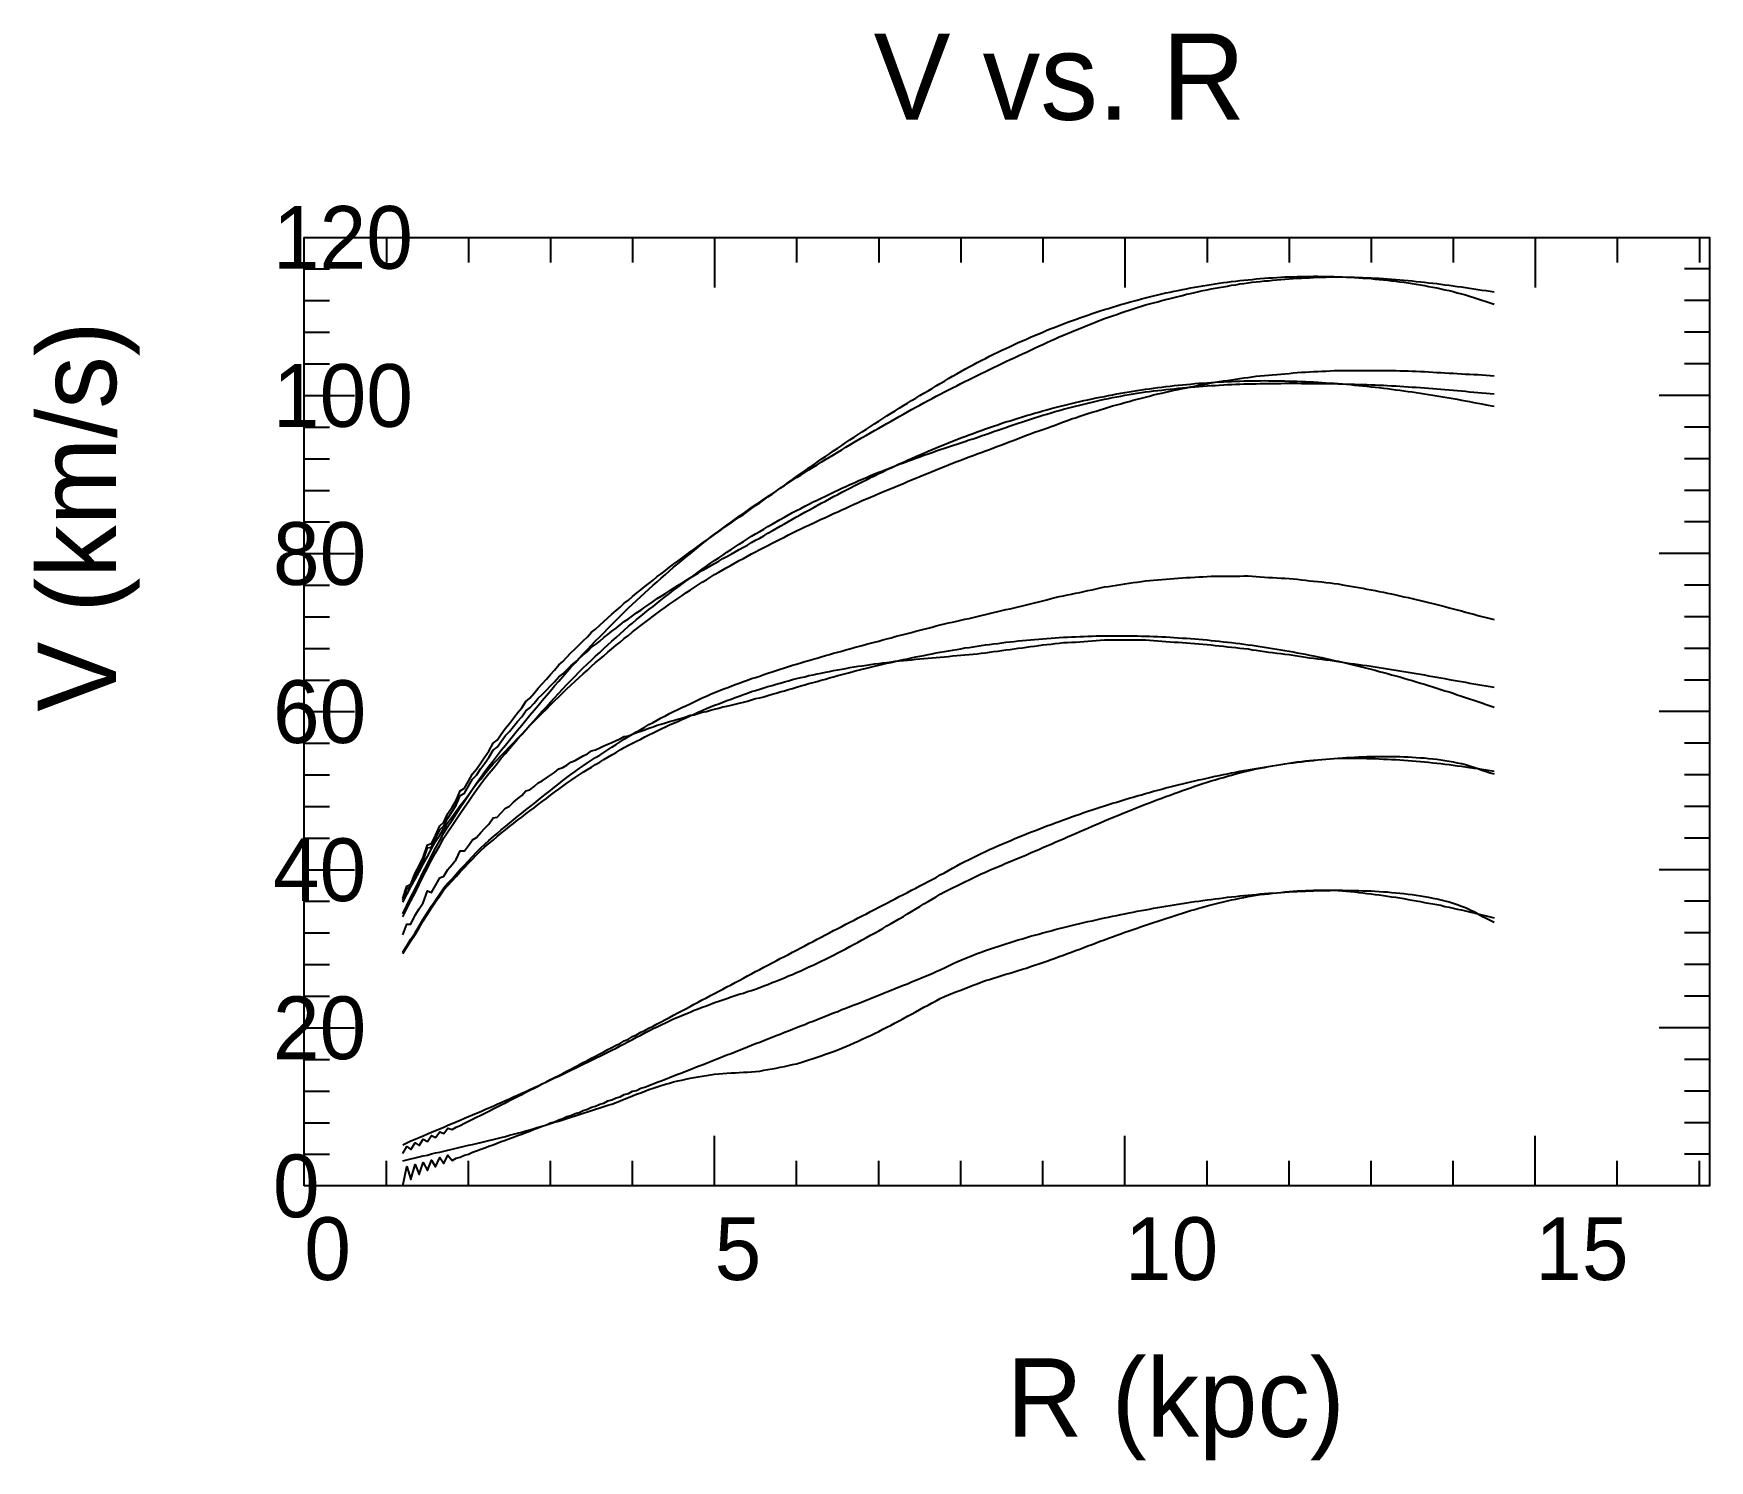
# Model space of a CAD drawing. Extents: x -35 to 179, y -35 to 147.
import ezdxf

# ---------------------------------------------------------------- set-up
doc = ezdxf.new("R2010")
doc.units = 0

msp = doc.modelspace()

# ---------------------------------------------------------------- texts
at = {"color": 0}
for s, height, p in [('V vs. R', 11, (72.6, 135.96)), ('120', 8, (-4, 116.96)), ('100', 8, (-4, 96.8)), ('80', 8, (-4, 76.64)), ('60', 8, (-4, 56.48)), ('40', 8, (-4, 36.32)), ('20', 8, (-4, 16.16)), ('0', 8, (-4, -4)), ('0', 8, (0, -12)), ('5', 8, (52.33, -12)), ('10', 8, (104.65, -12)), ('15', 8, (156.98, -12)), ('R (kpc)', 10, (89.6, -32))]:
    msp.add_text(s, height=height, dxfattribs=at).set_placement(p)
msp.add_text('V (km/s)', height=10, rotation=90, dxfattribs=at).set_placement((-24, 60.48))

# ---------------------------------------------------------------- linework, layer by layer
at = {"color": 0}
for p, q in [((10.47, 120.96), (10.47, 117.76)), ((20.93, 120.96), (20.93, 117.76)), ((31.4, 120.96), (31.4, 117.76)), ((41.86, 120.96), (41.86, 117.76)), ((52.33, 120.96), (52.33, 114.56)), ((62.79, 120.96), (62.79, 117.76)), ((73.26, 120.96), (73.26, 117.76)), ((83.72, 120.96), (83.72, 117.76)), ((94.19, 120.96), (94.19, 117.76)), ((104.65, 120.96), (104.65, 114.56)), ((115.12, 120.96), (115.12, 117.76)), ((125.58, 120.96), (125.58, 117.76)), ((136.05, 120.96), (136.05, 117.76)), ((146.51, 120.96), (146.51, 117.76)), ((156.98, 120.96), (156.98, 114.56)), ((167.44, 120.96), (167.44, 117.76)), ((177.91, 120.96), (177.91, 117.76)), ((0, 116.93), (3.2, 116.93)), ((179.2, 116.93), (176, 116.93)), ((0, 112.9), (3.2, 112.9)), ((179.2, 112.9), (176, 112.9)), ((0, 108.86), (3.2, 108.86)), ((179.2, 108.86), (176, 108.86)), ((0, 104.83), (3.2, 104.83)), ((179.2, 104.83), (176, 104.83)), ((0, 100.8), (6.4, 100.8)), ((179.2, 100.8), (172.8, 100.8)), ((0, 96.77), (3.2, 96.77)), ((179.2, 96.77), (176, 96.77)), ((0, 92.74), (3.2, 92.74)), ((179.2, 92.74), (176, 92.74)), ((0, 88.7), (3.2, 88.7)), ((179.2, 88.7), (176, 88.7)), ((0, 84.67), (3.2, 84.67)), ((179.2, 84.67), (176, 84.67)), ((0, 80.64), (6.4, 80.64)), ((179.2, 80.64), (172.8, 80.64)), ((0, 76.61), (3.2, 76.61)), ((179.2, 76.61), (176, 76.61)), ((0, 72.58), (3.2, 72.58)), ((179.2, 72.58), (176, 72.58)), ((0, 68.54), (3.2, 68.54)), ((179.2, 68.54), (176, 68.54)), ((0, 64.51), (3.2, 64.51)), ((179.2, 64.51), (176, 64.51)), ((0, 60.48), (6.4, 60.48)), ((179.2, 60.48), (172.8, 60.48)), ((0, 56.45), (3.2, 56.45)), ((179.2, 56.45), (176, 56.45)), ((0, 52.42), (3.2, 52.42)), ((179.2, 52.42), (176, 52.42)), ((0, 48.38), (3.2, 48.38)), ((179.2, 48.38), (176, 48.38)), ((0, 44.35), (3.2, 44.35)), ((179.2, 44.35), (176, 44.35)), ((0, 40.32), (6.4, 40.32)), ((179.2, 40.32), (172.8, 40.32)), ((0, 36.29), (3.2, 36.29)), ((179.2, 36.29), (176, 36.29)), ((0, 32.26), (3.2, 32.26)), ((179.2, 32.26), (176, 32.26)), ((0, 28.22), (3.2, 28.22)), ((179.2, 28.22), (176, 28.22)), ((0, 24.19), (3.2, 24.19)), ((179.2, 24.19), (176, 24.19)), ((0, 20.16), (6.4, 20.16)), ((179.2, 20.16), (172.8, 20.16)), ((0, 16.13), (3.2, 16.13)), ((179.2, 16.13), (176, 16.13)), ((0, 12.1), (3.2, 12.1)), ((179.2, 12.1), (176, 12.1)), ((0, 8.06), (3.2, 8.06)), ((179.2, 8.06), (176, 8.06)), ((52.33, 0), (52.33, 6.4)), ((104.65, 0), (104.65, 6.4)), ((156.98, 0), (156.98, 6.4)), ((0, 4.03), (3.2, 4.03)), ((10.47, 0), (10.47, 3.2)), ((20.93, 0), (20.93, 3.2)), ((31.4, 0), (31.4, 3.2)), ((41.86, 0), (41.86, 3.2)), ((62.79, 0), (62.79, 3.2)), ((73.26, 0), (73.26, 3.2)), ((83.72, 0), (83.72, 3.2)), ((94.19, 0), (94.19, 3.2)), ((115.12, 0), (115.12, 3.2)), ((125.58, 0), (125.58, 3.2)), ((136.05, 0), (136.05, 3.2)), ((146.51, 0), (146.51, 3.2)), ((167.44, 0), (167.44, 3.2)), ((179.2, 4.03), (176, 4.03)), ((177.91, 0), (177.91, 3.2))]:
    msp.add_line(p, q, dxfattribs=at)
msp.add_lwpolyline([(0, 0), (0, 120.96), (179.2, 120.96), (179.2, 0)], close=True, dxfattribs=at)
at = {"color": 3}
for points in [[(12.56, 36.63), (13.08, 38.23), (13.6, 38.48), (14.13, 39.88), (14.65, 40.82), (15.17, 41.89), (15.7, 43.48), (16.22, 43.67), (16.74, 44.7), (17.27, 45.91), (17.79, 46.39), (18.31, 47.48), (18.84, 48.28), (19.36, 49.15), (19.88, 50.38), (20.41, 50.73), (20.93, 51.62), (21.45, 52.55), (21.98, 53.13), (22.5, 53.97), (23.02, 54.72), (23.55, 55.46), (24.07, 56.44), (24.59, 56.86), (25.12, 57.61), (25.64, 58.39), (26.16, 58.95), (26.69, 59.65), (27.21, 60.31), (27.73, 60.96), (28.26, 61.76), (28.78, 62.19), (29.3, 62.84), (29.83, 63.49), (30.35, 64.02), (30.87, 64.62), (31.4, 65.2), (31.92, 65.77), (32.44, 66.44), (32.97, 66.86), (33.49, 67.42), (34.01, 67.99), (34.54, 68.48), (35.06, 69), (35.58, 69.52), (36.1, 70.02), (36.63, 70.6), (37.15, 70.99), (37.67, 71.5), (38.2, 71.99), (38.72, 72.44), (39.24, 72.9), (39.77, 73.37), (40.29, 73.81), (40.81, 74.33), (41.34, 74.7), (41.86, 75.15), (42.38, 75.59), (42.91, 76.01), (43.43, 76.42), (43.95, 76.84), (44.48, 77.26), (45, 77.71), (45.52, 78.07), (46.05, 78.48), (46.57, 78.89), (47.09, 79.27), (47.62, 79.66), (48.14, 80.05), (48.66, 80.44), (49.19, 80.85), (49.71, 81.2), (50.23, 81.58), (50.76, 81.97), (51.28, 82.34), (51.8, 82.7), (52.33, 83.07), (52.85, 83.44), (53.37, 83.83), (53.9, 84.18), (54.42, 84.54), (54.94, 84.92), (55.47, 85.28), (55.99, 85.64), (56.51, 86.01), (57.04, 86.37), (57.56, 86.76), (58.08, 87.11), (58.61, 87.48), (59.13, 87.86), (59.65, 88.23), (60.17, 88.6), (60.7, 88.97), (61.22, 89.34), (61.74, 89.73), (62.27, 90.09), (62.79, 90.46), (63.31, 90.83), (63.84, 91.2), (64.36, 91.56), (64.88, 91.92), (65.41, 92.29), (65.93, 92.66), (66.45, 93.01), (66.98, 93.37), (67.5, 93.73), (68.02, 94.09), (68.55, 94.44), (69.07, 94.79), (69.59, 95.14), (70.12, 95.49), (70.64, 95.83), (71.16, 96.17), (71.69, 96.52), (72.21, 96.86), (72.73, 97.19), (73.26, 97.53), (73.78, 97.86), (74.3, 98.2), (74.83, 98.53), (75.35, 98.85), (75.87, 99.18), (76.4, 99.51), (76.92, 99.82), (77.44, 100.14), (77.97, 100.46), (78.49, 100.78), (79.01, 101.09), (79.54, 101.4), (80.06, 101.71), (80.58, 102.03), (81.11, 102.34), (81.63, 102.64), (82.15, 102.95), (82.68, 103.26), (83.2, 103.56), (83.72, 103.85), (84.24, 104.15), (84.77, 104.44), (85.29, 104.71), (85.81, 104.99), (86.34, 105.26), (86.86, 105.53), (87.38, 105.8), (87.91, 106.05), (88.43, 106.31), (88.95, 106.57), (89.48, 106.81), (90, 107.06), (90.52, 107.3), (91.05, 107.54), (91.57, 107.77), (92.09, 108), (92.62, 108.23), (93.14, 108.46), (93.66, 108.67), (94.19, 108.89), (94.71, 109.11), (95.23, 109.32), (95.76, 109.53), (96.28, 109.73), (96.8, 109.93), (97.33, 110.13), (97.85, 110.32), (98.37, 110.51), (98.9, 110.7), (99.42, 110.88), (99.94, 111.06), (100.47, 111.24), (100.99, 111.41), (101.51, 111.59), (102.04, 111.75), (102.56, 111.91), (103.08, 112.07), (103.61, 112.23), (104.13, 112.39), (104.65, 112.54), (105.18, 112.68), (105.7, 112.83), (106.22, 112.97), (106.75, 113.11), (107.27, 113.24), (107.79, 113.38), (108.31, 113.5), (108.84, 113.63), (109.36, 113.75), (109.88, 113.87), (110.41, 113.98), (110.93, 114.1), (111.45, 114.2), (111.98, 114.31), (112.5, 114.41), (113.02, 114.51), (113.55, 114.61), (114.07, 114.7), (114.59, 114.79), (115.12, 114.88), (115.64, 114.96), (116.16, 115.04), (116.69, 115.12), (117.21, 115.19), (117.73, 115.26), (118.26, 115.33), (118.78, 115.39), (119.3, 115.45), (119.83, 115.51), (120.35, 115.56), (120.87, 115.61), (121.4, 115.66), (121.92, 115.71), (122.44, 115.75), (122.97, 115.79), (123.49, 115.82), (124.01, 115.85), (124.54, 115.88), (125.06, 115.91), (125.58, 115.93), (126.11, 115.95), (126.63, 115.97), (127.15, 115.98), (127.68, 115.99), (128.2, 115.99), (128.72, 116), (129.25, 116), (129.77, 115.99), (130.29, 115.99), (130.81, 115.98), (131.34, 115.97), (131.86, 115.95), (132.38, 115.93), (132.91, 115.9), (133.43, 115.88), (133.95, 115.85), (134.48, 115.82), (135, 115.78), (135.52, 115.74), (136.05, 115.7), (136.57, 115.65), (137.09, 115.6), (137.62, 115.55), (138.14, 115.49), (138.66, 115.43), (139.19, 115.37), (139.71, 115.3), (140.23, 115.23), (140.76, 115.15), (141.28, 115.07), (141.8, 114.99), (142.33, 114.9), (142.85, 114.81), (143.37, 114.71), (143.9, 114.61), (144.42, 114.51), (144.94, 114.4), (145.47, 114.29), (145.99, 114.17), (146.51, 114.04), (147.04, 113.91), (147.56, 113.77), (148.08, 113.62), (148.61, 113.46), (149.13, 113.3), (149.65, 113.12), (150.18, 112.94), (150.7, 112.77), (151.22, 112.6), (151.75, 112.44)], [(12.56, 36.4), (13.08, 37.89), (13.6, 38.19), (14.13, 39.5), (14.65, 40.49), (15.17, 41.47), (15.7, 43.11), (16.22, 43.2), (16.74, 44.27), (17.27, 45.4), (17.79, 45.9), (18.31, 46.9), (18.84, 47.74), (19.36, 48.57), (19.88, 49.79), (20.41, 50.09), (20.93, 50.96), (21.45, 51.86), (21.98, 52.4), (22.5, 53.21), (23.02, 53.93), (23.55, 54.63), (24.07, 55.58), (24.59, 55.96), (25.12, 56.68), (25.64, 57.42), (26.16, 57.94), (26.69, 58.6), (27.21, 59.22), (27.73, 59.83), (28.26, 60.59), (28.78, 60.98), (29.3, 61.58), (29.83, 62.2), (30.35, 62.68), (30.87, 63.24), (31.4, 63.78), (31.92, 64.3), (32.44, 64.93), (32.97, 65.3), (33.49, 65.81), (34.01, 66.34), (34.54, 66.77), (35.06, 67.25), (35.58, 67.71), (36.1, 68.17), (36.63, 68.7), (37.15, 69.04), (37.67, 69.48), (38.2, 69.94), (38.72, 70.32), (39.24, 70.74), (39.77, 71.14), (40.29, 71.54), (40.81, 71.99), (41.34, 72.31), (41.86, 72.7), (42.38, 73.09), (42.91, 73.44), (43.43, 73.81), (43.95, 74.16), (44.48, 74.52), (45, 74.91), (45.52, 75.21), (46.05, 75.55), (46.57, 75.9), (47.09, 76.22), (47.62, 76.55), (48.14, 76.87), (48.66, 77.2), (49.19, 77.55), (49.71, 77.83), (50.23, 78.14), (50.76, 78.46), (51.28, 78.76), (51.8, 79.06), (52.33, 79.36), (52.85, 79.67), (53.37, 79.99), (53.9, 80.26), (54.42, 80.56), (54.94, 80.86), (55.47, 81.15), (55.99, 81.44), (56.51, 81.73), (57.04, 82.03), (57.56, 82.34), (58.08, 82.62), (58.61, 82.92), (59.13, 83.23), (59.65, 83.53), (60.17, 83.82), (60.7, 84.12), (61.22, 84.42), (61.74, 84.73), (62.27, 85.02), (62.79, 85.31), (63.31, 85.61), (63.84, 85.9), (64.36, 86.19), (64.88, 86.48), (65.41, 86.77), (65.93, 87.06), (66.45, 87.34), (66.98, 87.62), (67.5, 87.9), (68.02, 88.18), (68.55, 88.45), (69.07, 88.72), (69.59, 89), (70.12, 89.27), (70.64, 89.53), (71.16, 89.8), (71.69, 90.06), (72.21, 90.32), (72.73, 90.57), (73.26, 90.83), (73.78, 91.08), (74.3, 91.34), (74.83, 91.58), (75.35, 91.82), (75.87, 92.07), (76.4, 92.31), (76.92, 92.54), (77.44, 92.77), (77.97, 93.01), (78.49, 93.24), (79.01, 93.46), (79.54, 93.69), (80.06, 93.91), (80.58, 94.13), (81.11, 94.35), (81.63, 94.55), (82.15, 94.76), (82.68, 94.97), (83.2, 95.18), (83.72, 95.38), (84.24, 95.58), (84.77, 95.78), (85.29, 95.97), (85.81, 96.16), (86.34, 96.35), (86.86, 96.53), (87.38, 96.72), (87.91, 96.89), (88.43, 97.07), (88.95, 97.25), (89.48, 97.42), (90, 97.58), (90.52, 97.75), (91.05, 97.91), (91.57, 98.08), (92.09, 98.23), (92.62, 98.39), (93.14, 98.54), (93.66, 98.69), (94.19, 98.83), (94.71, 98.98), (95.23, 99.12), (95.76, 99.26), (96.28, 99.39), (96.8, 99.52), (97.33, 99.66), (97.85, 99.78), (98.37, 99.9), (98.9, 100.03), (99.42, 100.14), (99.94, 100.26), (100.47, 100.37), (100.99, 100.48), (101.51, 100.59), (102.04, 100.69), (102.56, 100.8), (103.08, 100.9), (103.61, 100.99), (104.13, 101.09), (104.65, 101.18), (105.18, 101.26), (105.7, 101.35), (106.22, 101.43), (106.75, 101.51), (107.27, 101.59), (107.79, 101.66), (108.31, 101.74), (108.84, 101.81), (109.36, 101.87), (109.88, 101.94), (110.41, 102), (110.93, 102.06), (111.45, 102.11), (111.98, 102.16), (112.5, 102.22), (113.02, 102.26), (113.55, 102.31), (114.07, 102.35), (114.59, 102.39), (115.12, 102.43), (115.64, 102.46), (116.16, 102.49), (116.69, 102.53), (117.21, 102.55), (117.73, 102.58), (118.26, 102.6), (118.78, 102.62), (119.3, 102.63), (119.83, 102.65), (120.35, 102.66), (120.87, 102.67), (121.4, 102.68), (121.92, 102.68), (122.44, 102.69), (122.97, 102.68), (123.49, 102.68), (124.01, 102.67), (124.54, 102.67), (125.06, 102.66), (125.58, 102.64), (126.11, 102.63), (126.63, 102.61), (127.15, 102.59), (127.68, 102.57), (128.2, 102.55), (128.72, 102.52), (129.25, 102.49), (129.77, 102.46), (130.29, 102.43), (130.81, 102.39), (131.34, 102.35), (131.86, 102.31), (132.38, 102.27), (132.91, 102.23), (133.43, 102.18), (133.95, 102.13), (134.48, 102.08), (135, 102.03), (135.52, 101.98), (136.05, 101.92), (136.57, 101.86), (137.09, 101.8), (137.62, 101.74), (138.14, 101.67), (138.66, 101.61), (139.19, 101.54), (139.71, 101.47), (140.23, 101.4), (140.76, 101.32), (141.28, 101.25), (141.8, 101.17), (142.33, 101.09), (142.85, 101.01), (143.37, 100.93), (143.9, 100.85), (144.42, 100.76), (144.94, 100.67), (145.47, 100.58), (145.99, 100.49), (146.51, 100.4), (147.04, 100.31), (147.56, 100.22), (148.08, 100.12), (148.61, 100.02), (149.13, 99.92), (149.65, 99.82), (150.18, 99.72), (150.7, 99.62), (151.22, 99.52), (151.75, 99.42)], [(12.56, 4.15), (13.08, 5.04), (13.6, 4.66), (14.13, 5.49), (14.65, 5.16), (15.17, 5.94), (15.7, 5.67), (16.22, 6.41), (16.74, 6.18), (17.27, 6.88), (17.79, 6.69), (18.31, 7.36), (18.84, 7.2), (19.36, 7.5), (19.88, 7.72), (20.41, 8.01), (20.93, 8.24), (21.45, 8.52), (21.98, 8.76), (22.5, 9.03), (23.02, 9.28), (23.55, 9.55), (24.07, 9.81), (24.59, 10.08), (25.12, 10.34), (25.64, 10.6), (26.16, 10.87), (26.69, 11.13), (27.21, 11.4), (27.73, 11.66), (28.26, 11.94), (28.78, 12.19), (29.3, 12.48), (29.83, 12.73), (30.35, 13.02), (30.87, 13.27), (31.4, 13.56), (31.92, 13.82), (32.44, 14.1), (32.97, 14.35), (33.49, 14.65), (34.01, 14.89), (34.54, 15.2), (35.06, 15.44), (35.58, 15.74), (36.1, 15.98), (36.63, 16.29), (37.15, 16.53), (37.67, 16.84), (38.2, 17.08), (38.72, 17.39), (39.24, 17.63), (39.77, 17.94), (40.29, 18.18), (40.81, 18.5), (41.34, 18.73), (41.86, 19.05), (42.38, 19.28), (42.91, 19.6), (43.43, 19.83), (43.95, 20.11), (44.48, 20.39), (45, 20.66), (45.52, 20.94), (46.05, 21.22), (46.57, 21.49), (47.09, 21.77), (47.62, 22.05), (48.14, 22.33), (48.66, 22.6), (49.19, 22.88), (49.71, 23.16), (50.23, 23.44), (50.76, 23.71), (51.28, 23.99), (51.8, 24.27), (52.33, 24.55), (52.85, 24.83), (53.37, 25.1), (53.9, 25.38), (54.42, 25.66), (54.94, 25.93), (55.47, 26.21), (55.99, 26.49), (56.51, 26.77), (57.04, 27.04), (57.56, 27.33), (58.08, 27.6), (58.61, 27.88), (59.13, 28.15), (59.65, 28.43), (60.17, 28.7), (60.7, 28.98), (61.22, 29.25), (61.74, 29.53), (62.27, 29.8), (62.79, 30.08), (63.31, 30.35), (63.84, 30.62), (64.36, 30.9), (64.88, 31.17), (65.41, 31.45), (65.93, 31.72), (66.45, 32), (66.98, 32.27), (67.5, 32.55), (68.02, 32.81), (68.55, 33.09), (69.07, 33.36), (69.59, 33.63), (70.12, 33.9), (70.64, 34.17), (71.16, 34.44), (71.69, 34.71), (72.21, 34.99), (72.73, 35.26), (73.26, 35.53), (73.78, 35.8), (74.3, 36.07), (74.83, 36.34), (75.35, 36.61), (75.87, 36.89), (76.4, 37.16), (76.92, 37.43), (77.44, 37.7), (77.97, 37.97), (78.49, 38.25), (79.01, 38.52), (79.54, 38.8), (80.06, 39.07), (80.58, 39.35), (81.11, 39.65), (81.63, 39.92), (82.15, 40.23), (82.68, 40.52), (83.2, 40.82), (83.72, 41.1), (84.24, 41.38), (84.77, 41.63), (85.29, 41.9), (85.81, 42.15), (86.34, 42.4), (86.86, 42.64), (87.38, 42.88), (87.91, 43.11), (88.43, 43.35), (88.95, 43.57), (89.48, 43.8), (90, 44.02), (90.52, 44.25), (91.05, 44.46), (91.57, 44.68), (92.09, 44.89), (92.62, 45.1), (93.14, 45.3), (93.66, 45.51), (94.19, 45.71), (94.71, 45.91), (95.23, 46.1), (95.76, 46.3), (96.28, 46.49), (96.8, 46.68), (97.33, 46.87), (97.85, 47.05), (98.37, 47.24), (98.9, 47.42), (99.42, 47.6), (99.94, 47.77), (100.47, 47.95), (100.99, 48.12), (101.51, 48.29), (102.04, 48.46), (102.56, 48.63), (103.08, 48.79), (103.61, 48.95), (104.13, 49.11), (104.65, 49.27), (105.18, 49.43), (105.7, 49.58), (106.22, 49.73), (106.75, 49.89), (107.27, 50.03), (107.79, 50.18), (108.31, 50.32), (108.84, 50.47), (109.36, 50.6), (109.88, 50.75), (110.41, 50.88), (110.93, 51.02), (111.45, 51.14), (111.98, 51.28), (112.5, 51.4), (113.02, 51.53), (113.55, 51.65), (114.07, 51.77), (114.59, 51.89), (115.12, 52.01), (115.64, 52.12), (116.16, 52.24), (116.69, 52.35), (117.21, 52.46), (117.73, 52.56), (118.26, 52.67), (118.78, 52.77), (119.3, 52.87), (119.83, 52.97), (120.35, 53.06), (120.87, 53.15), (121.4, 53.25), (121.92, 53.33), (122.44, 53.42), (122.97, 53.5), (123.49, 53.59), (124.01, 53.67), (124.54, 53.74), (125.06, 53.82), (125.58, 53.89), (126.11, 53.96), (126.63, 54.03), (127.15, 54.09), (127.68, 54.15), (128.2, 54.21), (128.72, 54.27), (129.25, 54.32), (129.77, 54.37), (130.29, 54.42), (130.81, 54.47), (131.34, 54.51), (131.86, 54.55), (132.38, 54.59), (132.91, 54.62), (133.43, 54.65), (133.95, 54.68), (134.48, 54.7), (135, 54.72), (135.52, 54.74), (136.05, 54.75), (136.57, 54.77), (137.09, 54.77), (137.62, 54.78), (138.14, 54.77), (138.66, 54.77), (139.19, 54.76), (139.71, 54.75), (140.23, 54.73), (140.76, 54.71), (141.28, 54.68), (141.8, 54.65), (142.33, 54.61), (142.85, 54.57), (143.37, 54.52), (143.9, 54.47), (144.42, 54.4), (144.94, 54.34), (145.47, 54.26), (145.99, 54.17), (146.51, 54.08), (147.04, 53.97), (147.56, 53.85), (148.08, 53.72), (148.61, 53.57), (149.13, 53.4), (149.65, 53.21), (150.18, 53.02), (150.7, 52.84), (151.22, 52.68), (151.75, 52.53)]]:
    msp.add_lwpolyline(points, dxfattribs=at)
at = {"color": 4}
for points in [[(12.56, 34.71), (13.08, 35.76), (13.6, 36.82), (14.13, 37.85), (14.65, 38.92), (15.17, 39.99), (15.7, 41.05), (16.22, 42.08), (16.74, 43.06), (17.27, 44.03), (17.79, 45.02), (18.31, 45.83), (18.84, 46.64), (19.36, 47.45), (19.88, 48.25), (20.41, 49.05), (20.93, 49.82), (21.45, 50.59), (21.98, 51.38), (22.5, 52.14), (23.02, 52.84), (23.55, 53.52), (24.07, 54.19), (24.59, 54.88), (25.12, 55.55), (25.64, 56.2), (26.16, 56.86), (26.69, 57.49), (27.21, 58.13), (27.73, 58.77), (28.26, 59.4), (28.78, 60.03), (29.3, 60.66), (29.83, 61.28), (30.35, 61.91), (30.87, 62.53), (31.4, 63.14), (31.92, 63.76), (32.44, 64.36), (32.97, 64.98), (33.49, 65.57), (34.01, 66.14), (34.54, 66.72), (35.06, 67.29), (35.58, 67.86), (36.1, 68.42), (36.63, 68.95), (37.15, 69.49), (37.67, 70.02), (38.2, 70.55), (38.72, 71.08), (39.24, 71.6), (39.77, 72.13), (40.29, 72.65), (40.81, 73.17), (41.34, 73.71), (41.86, 74.18), (42.38, 74.66), (42.91, 75.15), (43.43, 75.63), (43.95, 76.12), (44.48, 76.59), (45, 77.05), (45.52, 77.52), (46.05, 77.98), (46.57, 78.44), (47.09, 78.89), (47.62, 79.32), (48.14, 79.75), (48.66, 80.18), (49.19, 80.61), (49.71, 81.04), (50.23, 81.46), (50.76, 81.88), (51.28, 82.31), (51.8, 82.72), (52.33, 83.11), (52.85, 83.5), (53.37, 83.88), (53.9, 84.27), (54.42, 84.65), (54.94, 85.02), (55.47, 85.4), (55.99, 85.77), (56.51, 86.14), (57.04, 86.51), (57.56, 86.84), (58.08, 87.2), (58.61, 87.56), (59.13, 87.91), (59.65, 88.27), (60.17, 88.61), (60.7, 88.96), (61.22, 89.3), (61.74, 89.65), (62.27, 90), (62.79, 90.32), (63.31, 90.65), (63.84, 90.99), (64.36, 91.32), (64.88, 91.66), (65.41, 91.97), (65.93, 92.29), (66.45, 92.62), (66.98, 92.94), (67.5, 93.25), (68.02, 93.57), (68.55, 93.88), (69.07, 94.2), (69.59, 94.52), (70.12, 94.83), (70.64, 95.13), (71.16, 95.43), (71.69, 95.74), (72.21, 96.05), (72.73, 96.35), (73.26, 96.64), (73.78, 96.94), (74.3, 97.24), (74.83, 97.54), (75.35, 97.84), (75.87, 98.13), (76.4, 98.42), (76.92, 98.71), (77.44, 99), (77.97, 99.29), (78.49, 99.57), (79.01, 99.87), (79.54, 100.14), (80.06, 100.43), (80.58, 100.71), (81.11, 100.98), (81.63, 101.27), (82.15, 101.53), (82.68, 101.78), (83.2, 102.05), (83.72, 102.31), (84.24, 102.57), (84.77, 102.82), (85.29, 103.08), (85.81, 103.33), (86.34, 103.59), (86.86, 103.85), (87.38, 104.11), (87.91, 104.36), (88.43, 104.62), (88.95, 104.87), (89.48, 105.12), (90, 105.37), (90.52, 105.62), (91.05, 105.86), (91.57, 106.11), (92.09, 106.34), (92.62, 106.59), (93.14, 106.84), (93.66, 107.08), (94.19, 107.32), (94.71, 107.56), (95.23, 107.79), (95.76, 108.03), (96.28, 108.27), (96.8, 108.49), (97.33, 108.7), (97.85, 108.91), (98.37, 109.12), (98.9, 109.33), (99.42, 109.54), (99.94, 109.76), (100.47, 109.97), (100.99, 110.19), (101.51, 110.4), (102.04, 110.61), (102.56, 110.79), (103.08, 110.97), (103.61, 111.14), (104.13, 111.33), (104.65, 111.5), (105.18, 111.67), (105.7, 111.85), (106.22, 112.02), (106.75, 112.19), (107.27, 112.35), (107.79, 112.48), (108.31, 112.63), (108.84, 112.76), (109.36, 112.9), (109.88, 113.04), (110.41, 113.17), (110.93, 113.31), (111.45, 113.44), (111.98, 113.57), (112.5, 113.7), (113.02, 113.82), (113.55, 113.94), (114.07, 114.06), (114.59, 114.17), (115.12, 114.29), (115.64, 114.39), (116.16, 114.48), (116.69, 114.58), (117.21, 114.67), (117.73, 114.76), (118.26, 114.85), (118.78, 114.93), (119.3, 115.02), (119.83, 115.1), (120.35, 115.18), (120.87, 115.25), (121.4, 115.3), (121.92, 115.35), (122.44, 115.4), (122.97, 115.44), (123.49, 115.5), (124.01, 115.55), (124.54, 115.6), (125.06, 115.65), (125.58, 115.69), (126.11, 115.73), (126.63, 115.76), (127.15, 115.78), (127.68, 115.8), (128.2, 115.82), (128.72, 115.84), (129.25, 115.87), (129.77, 115.89), (130.29, 115.9), (130.81, 115.92), (131.34, 115.93), (131.86, 115.92), (132.38, 115.91), (132.91, 115.9), (133.43, 115.89), (133.95, 115.87), (134.48, 115.86), (135, 115.84), (135.52, 115.82), (136.05, 115.8), (136.57, 115.77), (137.09, 115.74), (137.62, 115.71), (138.14, 115.67), (138.66, 115.64), (139.19, 115.6), (139.71, 115.56), (140.23, 115.5), (140.76, 115.45), (141.28, 115.4), (141.8, 115.35), (142.33, 115.29), (142.85, 115.24), (143.37, 115.18), (143.9, 115.12), (144.42, 115.06), (144.94, 115), (145.47, 114.93), (145.99, 114.86), (146.51, 114.78), (147.04, 114.71), (147.56, 114.64), (148.08, 114.56), (148.61, 114.48), (149.13, 114.41), (149.65, 114.33), (150.18, 114.25), (150.7, 114.18), (151.22, 114.1), (151.75, 114.02)], [(12.56, 34.31), (13.08, 35.34), (13.6, 36.37), (14.13, 37.38), (14.65, 38.43), (15.17, 39.48), (15.7, 40.52), (16.22, 41.52), (16.74, 42.47), (17.27, 43.42), (17.79, 44.39), (18.31, 45.17), (18.84, 45.96), (19.36, 46.74), (19.88, 47.51), (20.41, 48.28), (20.93, 49.03), (21.45, 49.78), (21.98, 50.53), (22.5, 51.27), (23.02, 51.94), (23.55, 52.59), (24.07, 53.23), (24.59, 53.88), (25.12, 54.53), (25.64, 55.14), (26.16, 55.76), (26.69, 56.36), (27.21, 56.97), (27.73, 57.57), (28.26, 58.16), (28.78, 58.76), (29.3, 59.35), (29.83, 59.93), (30.35, 60.53), (30.87, 61.1), (31.4, 61.68), (31.92, 62.25), (32.44, 62.82), (32.97, 63.4), (33.49, 63.94), (34.01, 64.47), (34.54, 65.01), (35.06, 65.54), (35.58, 66.06), (36.1, 66.57), (36.63, 67.05), (37.15, 67.55), (37.67, 68.03), (38.2, 68.52), (38.72, 69.01), (39.24, 69.48), (39.77, 69.95), (40.29, 70.42), (40.81, 70.89), (41.34, 71.37), (41.86, 71.78), (42.38, 72.21), (42.91, 72.65), (43.43, 73.07), (43.95, 73.5), (44.48, 73.91), (45, 74.32), (45.52, 74.74), (46.05, 75.15), (46.57, 75.56), (47.09, 75.96), (47.62, 76.34), (48.14, 76.73), (48.66, 77.12), (49.19, 77.5), (49.71, 77.89), (50.23, 78.27), (50.76, 78.65), (51.28, 79.03), (51.8, 79.41), (52.33, 79.75), (52.85, 80.1), (53.37, 80.45), (53.9, 80.81), (54.42, 81.15), (54.94, 81.49), (55.47, 81.83), (55.99, 82.17), (56.51, 82.5), (57.04, 82.84), (57.56, 83.14), (58.08, 83.46), (58.61, 83.76), (59.13, 84.07), (59.65, 84.38), (60.17, 84.67), (60.7, 84.97), (61.22, 85.27), (61.74, 85.56), (62.27, 85.86), (62.79, 86.13), (63.31, 86.4), (63.84, 86.68), (64.36, 86.95), (64.88, 87.22), (65.41, 87.47), (65.93, 87.72), (66.45, 87.98), (66.98, 88.23), (67.5, 88.48), (68.02, 88.73), (68.55, 88.97), (69.07, 89.21), (69.59, 89.45), (70.12, 89.68), (70.64, 89.91), (71.16, 90.13), (71.69, 90.35), (72.21, 90.58), (72.73, 90.79), (73.26, 91), (73.78, 91.21), (74.3, 91.42), (74.83, 91.63), (75.35, 91.83), (75.87, 92.03), (76.4, 92.23), (76.92, 92.41), (77.44, 92.61), (77.97, 92.8), (78.49, 92.98), (79.01, 93.17), (79.54, 93.35), (80.06, 93.53), (80.58, 93.72), (81.11, 93.89), (81.63, 94.07), (82.15, 94.25), (82.68, 94.42), (83.2, 94.61), (83.72, 94.78), (84.24, 94.95), (84.77, 95.13), (85.29, 95.29), (85.81, 95.46), (86.34, 95.65), (86.86, 95.83), (87.38, 96.01), (87.91, 96.19), (88.43, 96.37), (88.95, 96.56), (89.48, 96.73), (90, 96.91), (90.52, 97.08), (91.05, 97.26), (91.57, 97.43), (92.09, 97.6), (92.62, 97.77), (93.14, 97.94), (93.66, 98.1), (94.19, 98.27), (94.71, 98.43), (95.23, 98.59), (95.76, 98.75), (96.28, 98.9), (96.8, 99.04), (97.33, 99.18), (97.85, 99.3), (98.37, 99.43), (98.9, 99.56), (99.42, 99.68), (99.94, 99.82), (100.47, 99.96), (100.99, 100.09), (101.51, 100.22), (102.04, 100.35), (102.56, 100.43), (103.08, 100.53), (103.61, 100.63), (104.13, 100.73), (104.65, 100.82), (105.18, 100.91), (105.7, 101), (106.22, 101.09), (106.75, 101.18), (107.27, 101.27), (107.79, 101.31), (108.31, 101.38), (108.84, 101.43), (109.36, 101.49), (109.88, 101.55), (110.41, 101.61), (110.93, 101.66), (111.45, 101.72), (111.98, 101.77), (112.5, 101.82), (113.02, 101.86), (113.55, 101.91), (114.07, 101.95), (114.59, 101.99), (115.12, 102.03), (115.64, 102.06), (116.16, 102.09), (116.69, 102.12), (117.21, 102.15), (117.73, 102.18), (118.26, 102.2), (118.78, 102.23), (119.3, 102.25), (119.83, 102.27), (120.35, 102.29), (120.87, 102.3), (121.4, 102.3), (121.92, 102.31), (122.44, 102.31), (122.97, 102.31), (123.49, 102.33), (124.01, 102.34), (124.54, 102.34), (125.06, 102.35), (125.58, 102.36), (126.11, 102.35), (126.63, 102.35), (127.15, 102.34), (127.68, 102.33), (128.2, 102.33), (128.72, 102.33), (129.25, 102.33), (129.77, 102.33), (130.29, 102.33), (130.81, 102.33), (131.34, 102.31), (131.86, 102.3), (132.38, 102.28), (132.91, 102.26), (133.43, 102.25), (133.95, 102.23), (134.48, 102.22), (135, 102.2), (135.52, 102.19), (136.05, 102.17), (136.57, 102.15), (137.09, 102.12), (137.62, 102.1), (138.14, 102.07), (138.66, 102.05), (139.19, 102.02), (139.71, 101.98), (140.23, 101.95), (140.76, 101.92), (141.28, 101.88), (141.8, 101.84), (142.33, 101.8), (142.85, 101.77), (143.37, 101.73), (143.9, 101.69), (144.42, 101.64), (144.94, 101.6), (145.47, 101.56), (145.99, 101.51), (146.51, 101.47), (147.04, 101.42), (147.56, 101.38), (148.08, 101.33), (148.61, 101.28), (149.13, 101.24), (149.65, 101.19), (150.18, 101.15), (150.7, 101.1), (151.22, 101.06), (151.75, 101.02)], [(12.56, 5.24), (13.08, 5.51), (13.6, 5.73), (14.13, 5.95), (14.65, 6.17), (15.17, 6.39), (15.7, 6.62), (16.22, 6.84), (16.74, 7.06), (17.27, 7.28), (17.79, 7.51), (18.31, 7.73), (18.84, 7.95), (19.36, 8.17), (19.88, 8.4), (20.41, 8.62), (20.93, 8.84), (21.45, 9.06), (21.98, 9.28), (22.5, 9.5), (23.02, 9.73), (23.55, 9.95), (24.07, 10.18), (24.59, 10.41), (25.12, 10.64), (25.64, 10.87), (26.16, 11.11), (26.69, 11.34), (27.21, 11.57), (27.73, 11.81), (28.26, 12.04), (28.78, 12.28), (29.3, 12.53), (29.83, 12.77), (30.35, 13.02), (30.87, 13.27), (31.4, 13.52), (31.92, 13.77), (32.44, 14.01), (32.97, 14.27), (33.49, 14.51), (34.01, 14.77), (34.54, 15.02), (35.06, 15.28), (35.58, 15.53), (36.1, 15.79), (36.63, 16.04), (37.15, 16.3), (37.67, 16.54), (38.2, 16.8), (38.72, 17.04), (39.24, 17.3), (39.77, 17.58), (40.29, 17.86), (40.81, 18.13), (41.34, 18.42), (41.86, 18.69), (42.38, 18.97), (42.91, 19.23), (43.43, 19.51), (43.95, 19.78), (44.48, 20.06), (45, 20.3), (45.52, 20.55), (46.05, 20.8), (46.57, 21.05), (47.09, 21.3), (47.62, 21.52), (48.14, 21.73), (48.66, 21.95), (49.19, 22.17), (49.71, 22.39), (50.23, 22.59), (50.76, 22.78), (51.28, 22.98), (51.8, 23.18), (52.33, 23.38), (52.85, 23.56), (53.37, 23.74), (53.9, 23.91), (54.42, 24.09), (54.94, 24.26), (55.47, 24.43), (55.99, 24.59), (56.51, 24.77), (57.04, 24.93), (57.56, 25.1), (58.08, 25.29), (58.61, 25.5), (59.13, 25.7), (59.65, 25.92), (60.17, 26.11), (60.7, 26.33), (61.22, 26.54), (61.74, 26.77), (62.27, 26.97), (62.79, 27.2), (63.31, 27.43), (63.84, 27.68), (64.36, 27.92), (64.88, 28.17), (65.41, 28.41), (65.93, 28.68), (66.45, 28.93), (66.98, 29.19), (67.5, 29.44), (68.02, 29.71), (68.55, 29.97), (69.07, 30.25), (69.59, 30.53), (70.12, 30.81), (70.64, 31.08), (71.16, 31.37), (71.69, 31.66), (72.21, 31.96), (72.73, 32.25), (73.26, 32.54), (73.78, 32.84), (74.3, 33.15), (74.83, 33.45), (75.35, 33.76), (75.87, 34.06), (76.4, 34.37), (76.92, 34.69), (77.44, 35.01), (77.97, 35.32), (78.49, 35.64), (79.01, 35.96), (79.54, 36.26), (80.06, 36.57), (80.58, 36.87), (81.11, 37.19), (81.63, 37.49), (82.15, 37.74), (82.68, 38), (83.2, 38.26), (83.72, 38.52), (84.24, 38.79), (84.77, 39.03), (85.29, 39.29), (85.81, 39.53), (86.34, 39.79), (86.86, 40.03), (87.38, 40.26), (87.91, 40.48), (88.43, 40.71), (88.95, 40.92), (89.48, 41.15), (90, 41.36), (90.52, 41.59), (91.05, 41.8), (91.57, 42.02), (92.09, 42.23), (92.62, 42.46), (93.14, 42.68), (93.66, 42.91), (94.19, 43.14), (94.71, 43.36), (95.23, 43.59), (95.76, 43.82), (96.28, 44.05), (96.8, 44.27), (97.33, 44.5), (97.85, 44.73), (98.37, 44.96), (98.9, 45.18), (99.42, 45.41), (99.94, 45.63), (100.47, 45.86), (100.99, 46.09), (101.51, 46.31), (102.04, 46.54), (102.56, 46.76), (103.08, 46.98), (103.61, 47.19), (104.13, 47.41), (104.65, 47.63), (105.18, 47.84), (105.7, 48.05), (106.22, 48.25), (106.75, 48.46), (107.27, 48.66), (107.79, 48.87), (108.31, 49.06), (108.84, 49.26), (109.36, 49.46), (109.88, 49.66), (110.41, 49.85), (110.93, 50.04), (111.45, 50.22), (111.98, 50.41), (112.5, 50.6), (113.02, 50.78), (113.55, 50.96), (114.07, 51.13), (114.59, 51.3), (115.12, 51.48), (115.64, 51.65), (116.16, 51.8), (116.69, 51.95), (117.21, 52.1), (117.73, 52.24), (118.26, 52.39), (118.78, 52.53), (119.3, 52.67), (119.83, 52.8), (120.35, 52.94), (120.87, 53.07), (121.4, 53.18), (121.92, 53.28), (122.44, 53.37), (122.97, 53.47), (123.49, 53.57), (124.01, 53.66), (124.54, 53.74), (125.06, 53.83), (125.58, 53.92), (126.11, 54), (126.63, 54.07), (127.15, 54.13), (127.68, 54.19), (128.2, 54.25), (128.72, 54.31), (129.25, 54.35), (129.77, 54.39), (130.29, 54.44), (130.81, 54.47), (131.34, 54.51), (131.86, 54.53), (132.38, 54.54), (132.91, 54.54), (133.43, 54.55), (133.95, 54.55), (134.48, 54.54), (135, 54.53), (135.52, 54.52), (136.05, 54.5), (136.57, 54.49), (137.09, 54.47), (137.62, 54.44), (138.14, 54.42), (138.66, 54.39), (139.19, 54.37), (139.71, 54.34), (140.23, 54.29), (140.76, 54.25), (141.28, 54.21), (141.8, 54.16), (142.33, 54.12), (142.85, 54.07), (143.37, 54.02), (143.9, 53.97), (144.42, 53.92), (144.94, 53.87), (145.47, 53.8), (145.99, 53.73), (146.51, 53.66), (147.04, 53.59), (147.56, 53.52), (148.08, 53.44), (148.61, 53.37), (149.13, 53.29), (149.65, 53.21), (150.18, 53.13), (150.7, 53.05), (151.22, 52.96), (151.75, 52.88)]]:
    msp.add_lwpolyline(points, dxfattribs=at)
at = {"color": 6}
for points in [[(12.56, 36.2), (13.08, 37.17), (13.6, 38.14), (14.13, 39.1), (14.65, 40.07), (15.17, 41.04), (15.7, 42), (16.22, 42.97), (16.74, 43.93), (17.27, 44.73), (17.79, 45.58), (18.31, 46.36), (18.84, 47.08), (19.36, 47.79), (19.88, 48.51), (20.41, 49.2), (20.93, 49.89), (21.45, 50.58), (21.98, 51.27), (22.5, 51.89), (23.02, 52.54), (23.55, 53.18), (24.07, 53.82), (24.59, 54.34), (25.12, 54.88), (25.64, 55.43), (26.16, 55.98), (26.69, 56.52), (27.21, 57.07), (27.73, 57.61), (28.26, 58.16), (28.78, 58.71), (29.3, 59.25), (29.83, 59.77), (30.35, 60.29), (30.87, 60.81), (31.4, 61.33), (31.92, 61.86), (32.44, 62.36), (32.97, 62.86), (33.49, 63.37), (34.01, 63.87), (34.54, 64.38), (35.06, 64.84), (35.58, 65.31), (36.1, 65.79), (36.63, 66.26), (37.15, 66.73), (37.67, 67.17), (38.2, 67.61), (38.72, 68.05), (39.24, 68.5), (39.77, 68.94), (40.29, 69.36), (40.81, 69.79), (41.34, 70.21), (41.86, 70.64), (42.38, 71.06), (42.91, 71.45), (43.43, 71.85), (43.95, 72.25), (44.48, 72.65), (45, 73.04), (45.52, 73.42), (46.05, 73.79), (46.57, 74.17), (47.09, 74.54), (47.62, 74.92), (48.14, 75.27), (48.66, 75.62), (49.19, 75.97), (49.71, 76.31), (50.23, 76.66), (50.76, 76.99), (51.28, 77.31), (51.8, 77.63), (52.33, 77.96), (52.85, 78.28), (53.37, 78.57), (53.9, 78.86), (54.42, 79.16), (54.94, 79.45), (55.47, 79.74), (55.99, 80.02), (56.51, 80.3), (57.04, 80.59), (57.56, 80.87), (58.08, 81.15), (58.61, 81.42), (59.13, 81.68), (59.65, 81.95), (60.17, 82.22), (60.7, 82.48), (61.22, 82.74), (61.74, 83.01), (62.27, 83.27), (62.79, 83.53), (63.31, 83.8), (63.84, 84.04), (64.36, 84.28), (64.88, 84.53), (65.41, 84.77), (65.93, 85.01), (66.45, 85.25), (66.98, 85.49), (67.5, 85.73), (68.02, 85.97), (68.55, 86.21), (69.07, 86.45), (69.59, 86.68), (70.12, 86.92), (70.64, 87.16), (71.16, 87.39), (71.69, 87.62), (72.21, 87.84), (72.73, 88.06), (73.26, 88.28), (73.78, 88.5), (74.3, 88.72), (74.83, 88.94), (75.35, 89.15), (75.87, 89.37), (76.4, 89.59), (76.92, 89.81), (77.44, 90.03), (77.97, 90.26), (78.49, 90.48), (79.01, 90.7), (79.54, 90.91), (80.06, 91.12), (80.58, 91.33), (81.11, 91.53), (81.63, 91.74), (82.15, 91.95), (82.68, 92.15), (83.2, 92.36), (83.72, 92.56), (84.24, 92.77), (84.77, 92.97), (85.29, 93.15), (85.81, 93.34), (86.34, 93.53), (86.86, 93.72), (87.38, 93.91), (87.91, 94.12), (88.43, 94.32), (88.95, 94.52), (89.48, 94.72), (90, 94.92), (90.52, 95.12), (91.05, 95.32), (91.57, 95.52), (92.09, 95.72), (92.62, 95.92), (93.14, 96.1), (93.66, 96.28), (94.19, 96.47), (94.71, 96.65), (95.23, 96.83), (95.76, 97.03), (96.28, 97.23), (96.8, 97.42), (97.33, 97.61), (97.85, 97.81), (98.37, 97.97), (98.9, 98.15), (99.42, 98.32), (99.94, 98.49), (100.47, 98.66), (100.99, 98.82), (101.51, 98.98), (102.04, 99.14), (102.56, 99.3), (103.08, 99.46), (103.61, 99.6), (104.13, 99.75), (104.65, 99.9), (105.18, 100.04), (105.7, 100.19), (106.22, 100.32), (106.75, 100.46), (107.27, 100.6), (107.79, 100.73), (108.31, 100.87), (108.84, 100.99), (109.36, 101.11), (109.88, 101.23), (110.41, 101.36), (110.93, 101.48), (111.45, 101.58), (111.98, 101.68), (112.5, 101.79), (113.02, 101.89), (113.55, 101.99), (114.07, 102.1), (114.59, 102.2), (115.12, 102.3), (115.64, 102.4), (116.16, 102.5), (116.69, 102.58), (117.21, 102.66), (117.73, 102.73), (118.26, 102.81), (118.78, 102.89), (119.3, 102.96), (119.83, 103.03), (120.35, 103.11), (120.87, 103.18), (121.4, 103.25), (121.92, 103.3), (122.44, 103.34), (122.97, 103.38), (123.49, 103.42), (124.01, 103.46), (124.54, 103.51), (125.06, 103.56), (125.58, 103.62), (126.11, 103.67), (126.63, 103.73), (127.15, 103.76), (127.68, 103.79), (128.2, 103.81), (128.72, 103.84), (129.25, 103.87), (129.77, 103.89), (130.29, 103.92), (130.81, 103.95), (131.34, 103.97), (131.86, 104), (132.38, 104), (132.91, 103.99), (133.43, 103.99), (133.95, 103.98), (134.48, 103.97), (135, 103.97), (135.52, 103.98), (136.05, 103.98), (136.57, 103.99), (137.09, 104), (137.62, 103.99), (138.14, 103.98), (138.66, 103.98), (139.19, 103.97), (139.71, 103.96), (140.23, 103.94), (140.76, 103.93), (141.28, 103.91), (141.8, 103.89), (142.33, 103.87), (142.85, 103.85), (143.37, 103.82), (143.9, 103.79), (144.42, 103.75), (144.94, 103.72), (145.47, 103.69), (145.99, 103.66), (146.51, 103.63), (147.04, 103.59), (147.56, 103.56), (148.08, 103.53), (148.61, 103.51), (149.13, 103.48), (149.65, 103.46), (150.18, 103.43), (150.7, 103.41), (151.22, 103.36), (151.75, 103.31)], [(12.56, 3.19), (13.08, 3.32), (13.6, 3.44), (14.13, 3.57), (14.65, 3.69), (15.17, 3.82), (15.7, 3.94), (16.22, 4.07), (16.74, 4.2), (17.27, 4.32), (17.79, 4.45), (18.31, 4.57), (18.84, 4.7), (19.36, 4.82), (19.88, 4.94), (20.41, 5.06), (20.93, 5.18), (21.45, 5.3), (21.98, 5.42), (22.5, 5.54), (23.02, 5.66), (23.55, 5.78), (24.07, 5.92), (24.59, 6.05), (25.12, 6.19), (25.64, 6.32), (26.16, 6.45), (26.69, 6.59), (27.21, 6.73), (27.73, 6.87), (28.26, 7.01), (28.78, 7.14), (29.3, 7.31), (29.83, 7.47), (30.35, 7.63), (30.87, 7.79), (31.4, 7.95), (31.92, 8.11), (32.44, 8.27), (32.97, 8.44), (33.49, 8.6), (34.01, 8.76), (34.54, 8.93), (35.06, 9.11), (35.58, 9.28), (36.1, 9.45), (36.63, 9.62), (37.15, 9.79), (37.67, 9.95), (38.2, 10.11), (38.72, 10.28), (39.24, 10.44), (39.77, 10.65), (40.29, 10.86), (40.81, 11.07), (41.34, 11.28), (41.86, 11.48), (42.38, 11.68), (42.91, 11.88), (43.43, 12.08), (43.95, 12.28), (44.48, 12.48), (45, 12.64), (45.52, 12.8), (46.05, 12.96), (46.57, 13.12), (47.09, 13.28), (47.62, 13.39), (48.14, 13.5), (48.66, 13.61), (49.19, 13.72), (49.71, 13.83), (50.23, 13.91), (50.76, 13.99), (51.28, 14.07), (51.8, 14.16), (52.33, 14.24), (52.85, 14.28), (53.37, 14.32), (53.9, 14.36), (54.42, 14.4), (54.94, 14.44), (55.47, 14.47), (55.99, 14.5), (56.51, 14.52), (57.04, 14.55), (57.56, 14.57), (58.08, 14.65), (58.61, 14.75), (59.13, 14.84), (59.65, 14.93), (60.17, 15.02), (60.7, 15.13), (61.22, 15.24), (61.74, 15.36), (62.27, 15.47), (62.79, 15.58), (63.31, 15.73), (63.84, 15.9), (64.36, 16.07), (64.88, 16.24), (65.41, 16.41), (65.93, 16.59), (66.45, 16.78), (66.98, 16.97), (67.5, 17.16), (68.02, 17.35), (68.55, 17.56), (69.07, 17.79), (69.59, 18.01), (70.12, 18.24), (70.64, 18.46), (71.16, 18.7), (71.69, 18.95), (72.21, 19.2), (72.73, 19.45), (73.26, 19.7), (73.78, 19.97), (74.3, 20.24), (74.83, 20.51), (75.35, 20.78), (75.87, 21.05), (76.4, 21.34), (76.92, 21.63), (77.44, 21.92), (77.97, 22.21), (78.49, 22.5), (79.01, 22.79), (79.54, 23.06), (80.06, 23.34), (80.58, 23.61), (81.11, 23.89), (81.63, 24.17), (82.15, 24.35), (82.68, 24.56), (83.2, 24.77), (83.72, 24.98), (84.24, 25.19), (84.77, 25.39), (85.29, 25.59), (85.81, 25.78), (86.34, 25.98), (86.86, 26.18), (87.38, 26.33), (87.91, 26.5), (88.43, 26.66), (88.95, 26.82), (89.48, 26.99), (90, 27.15), (90.52, 27.31), (91.05, 27.46), (91.57, 27.62), (92.09, 27.78), (92.62, 27.97), (93.14, 28.15), (93.66, 28.33), (94.19, 28.5), (94.71, 28.68), (95.23, 28.87), (95.76, 29.06), (96.28, 29.25), (96.8, 29.44), (97.33, 29.62), (97.85, 29.82), (98.37, 30.01), (98.9, 30.21), (99.42, 30.4), (99.94, 30.6), (100.47, 30.79), (100.99, 30.99), (101.51, 31.19), (102.04, 31.38), (102.56, 31.58), (103.08, 31.77), (103.61, 31.96), (104.13, 32.15), (104.65, 32.34), (105.18, 32.53), (105.7, 32.7), (106.22, 32.88), (106.75, 33.06), (107.27, 33.24), (107.79, 33.42), (108.31, 33.59), (108.84, 33.76), (109.36, 33.94), (109.88, 34.11), (110.41, 34.28), (110.93, 34.45), (111.45, 34.61), (111.98, 34.77), (112.5, 34.94), (113.02, 35.1), (113.55, 35.25), (114.07, 35.4), (114.59, 35.56), (115.12, 35.71), (115.64, 35.86), (116.16, 35.98), (116.69, 36.1), (117.21, 36.22), (117.73, 36.34), (118.26, 36.46), (118.78, 36.57), (119.3, 36.68), (119.83, 36.79), (120.35, 36.9), (120.87, 37.01), (121.4, 37.08), (121.92, 37.14), (122.44, 37.2), (122.97, 37.26), (123.49, 37.32), (124.01, 37.38), (124.54, 37.43), (125.06, 37.49), (125.58, 37.54), (126.11, 37.59), (126.63, 37.62), (127.15, 37.64), (127.68, 37.66), (128.2, 37.68), (128.72, 37.7), (129.25, 37.7), (129.77, 37.7), (130.29, 37.7), (130.81, 37.7), (131.34, 37.7), (131.86, 37.67), (132.38, 37.63), (132.91, 37.58), (133.43, 37.54), (133.95, 37.49), (134.48, 37.43), (135, 37.37), (135.52, 37.3), (136.05, 37.24), (136.57, 37.17), (137.09, 37.1), (137.62, 37.03), (138.14, 36.95), (138.66, 36.88), (139.19, 36.81), (139.71, 36.73), (140.23, 36.63), (140.76, 36.53), (141.28, 36.44), (141.8, 36.35), (142.33, 36.25), (142.85, 36.16), (143.37, 36.06), (143.9, 35.97), (144.42, 35.87), (144.94, 35.78), (145.47, 35.65), (145.99, 35.54), (146.51, 35.42), (147.04, 35.31), (147.56, 35.19), (148.08, 35.07), (148.61, 34.95), (149.13, 34.82), (149.65, 34.7), (150.18, 34.58), (150.7, 34.45), (151.22, 34.32), (151.75, 34.19)]]:
    msp.add_lwpolyline(points, dxfattribs=at)
at = {"color": 1}
msp.add_lwpolyline([(12.56, 29.79), (13.08, 30.62), (13.6, 31.45), (14.13, 32.27), (14.65, 33.13), (15.17, 34), (15.7, 34.87), (16.22, 35.68), (16.74, 36.45), (17.27, 37.23), (17.79, 38), (18.31, 38.59), (18.84, 39.17), (19.36, 39.76), (19.88, 40.34), (20.41, 40.91), (20.93, 41.46), (21.45, 42.02), (21.98, 42.57), (22.5, 43.13), (23.02, 43.6), (23.55, 44.05), (24.07, 44.51), (24.59, 44.96), (25.12, 45.42), (25.64, 45.85), (26.16, 46.27), (26.69, 46.69), (27.21, 47.11), (27.73, 47.53), (28.26, 47.95), (28.78, 48.36), (29.3, 48.78), (29.83, 49.2), (30.35, 49.61), (30.87, 50.03), (31.4, 50.44), (31.92, 50.86), (32.44, 51.27), (32.97, 51.68), (33.49, 52.07), (34.01, 52.45), (34.54, 52.83), (35.06, 53.21), (35.58, 53.59), (36.1, 53.94), (36.63, 54.28), (37.15, 54.62), (37.67, 54.95), (38.2, 55.29), (38.72, 55.63), (39.24, 55.96), (39.77, 56.3), (40.29, 56.65), (40.81, 56.99), (41.34, 57.33), (41.86, 57.61), (42.38, 57.91), (42.91, 58.21), (43.43, 58.51), (43.95, 58.82), (44.48, 59.1), (45, 59.38), (45.52, 59.67), (46.05, 59.95), (46.57, 60.23), (47.09, 60.49), (47.62, 60.74), (48.14, 60.99), (48.66, 61.24), (49.19, 61.49), (49.71, 61.74), (50.23, 61.99), (50.76, 62.23), (51.28, 62.47), (51.8, 62.72), (52.33, 62.92), (52.85, 63.13), (53.37, 63.33), (53.9, 63.53), (54.42, 63.74), (54.94, 63.93), (55.47, 64.12), (55.99, 64.31), (56.51, 64.5), (57.04, 64.69), (57.56, 64.85), (58.08, 65.02), (58.61, 65.2), (59.13, 65.37), (59.65, 65.55), (60.17, 65.71), (60.7, 65.88), (61.22, 66.05), (61.74, 66.23), (62.27, 66.4), (62.79, 66.54), (63.31, 66.7), (63.84, 66.86), (64.36, 67.02), (64.88, 67.18), (65.41, 67.32), (65.93, 67.47), (66.45, 67.62), (66.98, 67.77), (67.5, 67.92), (68.02, 68.06), (68.55, 68.2), (69.07, 68.35), (69.59, 68.5), (70.12, 68.66), (70.64, 68.79), (71.16, 68.92), (71.69, 69.07), (72.21, 69.21), (72.73, 69.35), (73.26, 69.48), (73.78, 69.62), (74.3, 69.76), (74.83, 69.91), (75.35, 70.05), (75.87, 70.18), (76.4, 70.32), (76.92, 70.45), (77.44, 70.59), (77.97, 70.73), (78.49, 70.87), (79.01, 71.01), (79.54, 71.14), (80.06, 71.27), (80.58, 71.41), (81.11, 71.55), (81.63, 71.68), (82.15, 71.79), (82.68, 71.9), (83.2, 72.02), (83.72, 72.14), (84.24, 72.26), (84.77, 72.37), (85.29, 72.48), (85.81, 72.6), (86.34, 72.73), (86.86, 72.86), (87.38, 72.98), (87.91, 73.11), (88.43, 73.24), (88.95, 73.36), (89.48, 73.49), (90, 73.61), (90.52, 73.74), (91.05, 73.86), (91.57, 73.99), (92.09, 74.11), (92.62, 74.24), (93.14, 74.37), (93.66, 74.5), (94.19, 74.63), (94.71, 74.76), (95.23, 74.89), (95.76, 75.03), (96.28, 75.16), (96.8, 75.27), (97.33, 75.37), (97.85, 75.47), (98.37, 75.57), (98.9, 75.68), (99.42, 75.79), (99.94, 75.91), (100.47, 76.03), (100.99, 76.15), (101.51, 76.27), (102.04, 76.39), (102.56, 76.46), (103.08, 76.53), (103.61, 76.62), (104.13, 76.7), (104.65, 76.78), (105.18, 76.86), (105.7, 76.93), (106.22, 77.01), (106.75, 77.08), (107.27, 77.16), (107.79, 77.19), (108.31, 77.23), (108.84, 77.27), (109.36, 77.32), (109.88, 77.36), (110.41, 77.4), (110.93, 77.44), (111.45, 77.49), (111.98, 77.53), (112.5, 77.57), (113.02, 77.6), (113.55, 77.63), (114.07, 77.66), (114.59, 77.69), (115.12, 77.72), (115.64, 77.74), (116.16, 77.75), (116.69, 77.75), (117.21, 77.76), (117.73, 77.76), (118.26, 77.77), (118.78, 77.77), (119.3, 77.77), (119.83, 77.78), (120.35, 77.78), (120.87, 77.76), (121.4, 77.72), (121.92, 77.68), (122.44, 77.64), (122.97, 77.6), (123.49, 77.58), (124.01, 77.55), (124.54, 77.52), (125.06, 77.49), (125.58, 77.46), (126.11, 77.41), (126.63, 77.36), (127.15, 77.3), (127.68, 77.24), (128.2, 77.18), (128.72, 77.13), (129.25, 77.08), (129.77, 77.02), (130.29, 76.97), (130.81, 76.91), (131.34, 76.84), (131.86, 76.76), (132.38, 76.66), (132.91, 76.57), (133.43, 76.48), (133.95, 76.39), (134.48, 76.3), (135, 76.21), (135.52, 76.11), (136.05, 76.02), (136.57, 75.92), (137.09, 75.81), (137.62, 75.71), (138.14, 75.6), (138.66, 75.49), (139.19, 75.38), (139.71, 75.27), (140.23, 75.14), (140.76, 75.02), (141.28, 74.89), (141.8, 74.77), (142.33, 74.64), (142.85, 74.52), (143.37, 74.39), (143.9, 74.26), (144.42, 74.14), (144.94, 74.01), (145.47, 73.87), (145.99, 73.73), (146.51, 73.59), (147.04, 73.45), (147.56, 73.32), (148.08, 73.18), (148.61, 73.04), (149.13, 72.9), (149.65, 72.76), (150.18, 72.63), (150.7, 72.49), (151.22, 72.35), (151.75, 72.22)], dxfattribs=at)
at = {"color": 2}
for points in [[(12.56, 29.79), (13.08, 30.62), (13.6, 31.45), (14.13, 32.27), (14.65, 33.13), (15.17, 34), (15.7, 34.87), (16.22, 35.68), (16.74, 36.45), (17.27, 37.23), (17.79, 38), (18.31, 38.59), (18.84, 39.17), (19.36, 39.76), (19.88, 40.34), (20.41, 40.91), (20.93, 41.46), (21.45, 42.02), (21.98, 42.57), (22.5, 43.13), (23.02, 43.6), (23.55, 44.05), (24.07, 44.51), (24.59, 44.96), (25.12, 45.42), (25.64, 45.85), (26.16, 46.27), (26.69, 46.69), (27.21, 47.11), (27.73, 47.53), (28.26, 47.95), (28.78, 48.36), (29.3, 48.78), (29.83, 49.2), (30.35, 49.61), (30.87, 50.03), (31.4, 50.44), (31.92, 50.86), (32.44, 51.27), (32.97, 51.68), (33.49, 52.07), (34.01, 52.45), (34.54, 52.83), (35.06, 53.21), (35.58, 53.59), (36.1, 53.94), (36.63, 54.28), (37.15, 54.62), (37.67, 54.95), (38.2, 55.29), (38.72, 55.63), (39.24, 55.96), (39.77, 56.3), (40.29, 56.65), (40.81, 56.99), (41.34, 57.33), (41.86, 57.61), (42.38, 57.91), (42.91, 58.21), (43.43, 58.51), (43.95, 58.82), (44.48, 59.1), (45, 59.38), (45.52, 59.67), (46.05, 59.95), (46.57, 60.23), (47.09, 60.49), (47.62, 60.74), (48.14, 60.99), (48.66, 61.24), (49.19, 61.49), (49.71, 61.74), (50.23, 61.99), (50.76, 62.23), (51.28, 62.47), (51.8, 62.72), (52.33, 62.92), (52.85, 63.13), (53.37, 63.33), (53.9, 63.53), (54.42, 63.74), (54.94, 63.93), (55.47, 64.12), (55.99, 64.31), (56.51, 64.5), (57.04, 64.69), (57.56, 64.85), (58.08, 65.02), (58.61, 65.2), (59.13, 65.37), (59.65, 65.55), (60.17, 65.71), (60.7, 65.88), (61.22, 66.05), (61.74, 66.23), (62.27, 66.4), (62.79, 66.54), (63.31, 66.7), (63.84, 66.86), (64.36, 67.02), (64.88, 67.18), (65.41, 67.32), (65.93, 67.47), (66.45, 67.62), (66.98, 67.77), (67.5, 67.92), (68.02, 68.06), (68.55, 68.2), (69.07, 68.35), (69.59, 68.5), (70.12, 68.66), (70.64, 68.79), (71.16, 68.92), (71.69, 69.07), (72.21, 69.21), (72.73, 69.35), (73.26, 69.48), (73.78, 69.62), (74.3, 69.76), (74.83, 69.91), (75.35, 70.05), (75.87, 70.18), (76.4, 70.32), (76.92, 70.45), (77.44, 70.59), (77.97, 70.73), (78.49, 70.87), (79.01, 71.01), (79.54, 71.14), (80.06, 71.27), (80.58, 71.41), (81.11, 71.55), (81.63, 71.68), (82.15, 71.79), (82.68, 71.9), (83.2, 72.02), (83.72, 72.14), (84.24, 72.26), (84.77, 72.37), (85.29, 72.48), (85.81, 72.6), (86.34, 72.73), (86.86, 72.86), (87.38, 72.98), (87.91, 73.11), (88.43, 73.24), (88.95, 73.36), (89.48, 73.49), (90, 73.61), (90.52, 73.74), (91.05, 73.86), (91.57, 73.99), (92.09, 74.11), (92.62, 74.24), (93.14, 74.37), (93.66, 74.5), (94.19, 74.63), (94.71, 74.76), (95.23, 74.89), (95.76, 75.03), (96.28, 75.16), (96.8, 75.27), (97.33, 75.37), (97.85, 75.47), (98.37, 75.57), (98.9, 75.68), (99.42, 75.79), (99.94, 75.91), (100.47, 76.03), (100.99, 76.15), (101.51, 76.27), (102.04, 76.39), (102.56, 76.46), (103.08, 76.53), (103.61, 76.62), (104.13, 76.7), (104.65, 76.78), (105.18, 76.86), (105.7, 76.93), (106.22, 77.01), (106.75, 77.08), (107.27, 77.16), (107.79, 77.19), (108.31, 77.23), (108.84, 77.27), (109.36, 77.32), (109.88, 77.36), (110.41, 77.4), (110.93, 77.44), (111.45, 77.49), (111.98, 77.53), (112.5, 77.57), (113.02, 77.6), (113.55, 77.63), (114.07, 77.66), (114.59, 77.69), (115.12, 77.72), (115.64, 77.74), (116.16, 77.75), (116.69, 77.75), (117.21, 77.76), (117.73, 77.76), (118.26, 77.77), (118.78, 77.77), (119.3, 77.77), (119.83, 77.78), (120.35, 77.78), (120.87, 77.76), (121.4, 77.72), (121.92, 77.68), (122.44, 77.64), (122.97, 77.6), (123.49, 77.58), (124.01, 77.55), (124.54, 77.52), (125.06, 77.49), (125.58, 77.46), (126.11, 77.41), (126.63, 77.36), (127.15, 77.3), (127.68, 77.24), (128.2, 77.18), (128.72, 77.13), (129.25, 77.08), (129.77, 77.02), (130.29, 76.97), (130.81, 76.91), (131.34, 76.84), (131.86, 76.76), (132.38, 76.66), (132.91, 76.57), (133.43, 76.48), (133.95, 76.39), (134.48, 76.3), (135, 76.21), (135.52, 76.11), (136.05, 76.02), (136.57, 75.92), (137.09, 75.81), (137.62, 75.71), (138.14, 75.6), (138.66, 75.49), (139.19, 75.38), (139.71, 75.27), (140.23, 75.14), (140.76, 75.02), (141.28, 74.89), (141.8, 74.77), (142.33, 74.64), (142.85, 74.52), (143.37, 74.39), (143.9, 74.26), (144.42, 74.14), (144.94, 74.01), (145.47, 73.87), (145.99, 73.73), (146.51, 73.59), (147.04, 73.45), (147.56, 73.32), (148.08, 73.18), (148.61, 73.04), (149.13, 72.9), (149.65, 72.76), (150.18, 72.63), (150.7, 72.49), (151.22, 72.35), (151.75, 72.22)], [(12.56, 32.01), (13.08, 33.37), (13.6, 33.36), (14.13, 34.52), (14.65, 35.32), (15.17, 36.09), (15.7, 37.65), (16.22, 37.4), (16.74, 38.3), (17.27, 39.27), (17.79, 39.51), (18.31, 40.34), (18.84, 40.99), (19.36, 41.62), (19.88, 42.71), (20.41, 42.73), (20.93, 43.42), (21.45, 44.15), (21.98, 44.45), (22.5, 45.08), (23.02, 45.61), (23.55, 46.12), (24.07, 46.93), (24.59, 47.04), (25.12, 47.58), (25.64, 48.15), (26.16, 48.44), (26.69, 48.93), (27.21, 49.36), (27.73, 49.77), (28.26, 50.39), (28.78, 50.53), (29.3, 50.95), (29.83, 51.4), (30.35, 51.66), (30.87, 52.04), (31.4, 52.39), (31.92, 52.72), (32.44, 53.2), (32.97, 53.34), (33.49, 53.67), (34.01, 54.03), (34.54, 54.25), (35.06, 54.55), (35.58, 54.83), (36.1, 55.1), (36.63, 55.47), (37.15, 55.59), (37.67, 55.86), (38.2, 56.14), (38.72, 56.32), (39.24, 56.56), (39.77, 56.78), (40.29, 57), (40.81, 57.29), (41.34, 57.4), (41.86, 57.62), (42.38, 57.84), (42.91, 57.99), (43.43, 58.18), (43.95, 58.36), (44.48, 58.54), (45, 58.77), (45.52, 58.87), (46.05, 59.04), (46.57, 59.23), (47.09, 59.36), (47.62, 59.51), (48.14, 59.66), (48.66, 59.81), (49.19, 60.01), (49.71, 60.09), (50.23, 60.24), (50.76, 60.4), (51.28, 60.51), (51.8, 60.65), (52.33, 60.78), (52.85, 60.92), (53.37, 61.09), (53.9, 61.17), (54.42, 61.31), (54.94, 61.45), (55.47, 61.57), (55.99, 61.7), (56.51, 61.83), (57.04, 61.97), (57.56, 62.14), (58.08, 62.24), (58.61, 62.39), (59.13, 62.55), (59.65, 62.69), (60.17, 62.84), (60.7, 62.99), (61.22, 63.14), (61.74, 63.32), (62.27, 63.44), (62.79, 63.6), (63.31, 63.76), (63.84, 63.9), (64.36, 64.05), (64.88, 64.19), (65.41, 64.34), (65.93, 64.51), (66.45, 64.63), (66.98, 64.78), (67.5, 64.93), (68.02, 65.07), (68.55, 65.2), (69.07, 65.34), (69.59, 65.48), (70.12, 65.63), (70.64, 65.75), (71.16, 65.88), (71.69, 66.02), (72.21, 66.15), (72.73, 66.27), (73.26, 66.4), (73.78, 66.52), (74.3, 66.66), (74.83, 66.76), (75.35, 66.88), (75.87, 67), (76.4, 67.12), (76.92, 67.23), (77.44, 67.34), (77.97, 67.45), (78.49, 67.56), (79.01, 67.66), (79.54, 67.76), (80.06, 67.87), (80.58, 67.96), (81.11, 68.08), (81.63, 68.15), (82.15, 68.25), (82.68, 68.34), (83.2, 68.42), (83.72, 68.51), (84.24, 68.6), (84.77, 68.68), (85.29, 68.76), (85.81, 68.83), (86.34, 68.91), (86.86, 68.99), (87.38, 69.06), (87.91, 69.12), (88.43, 69.19), (88.95, 69.26), (89.48, 69.32), (90, 69.38), (90.52, 69.44), (91.05, 69.5), (91.57, 69.55), (92.09, 69.6), (92.62, 69.65), (93.14, 69.7), (93.66, 69.74), (94.19, 69.78), (94.71, 69.82), (95.23, 69.86), (95.76, 69.89), (96.28, 69.93), (96.8, 69.96), (97.33, 69.99), (97.85, 70.01), (98.37, 70.04), (98.9, 70.06), (99.42, 70.08), (99.94, 70.1), (100.47, 70.11), (100.99, 70.13), (101.51, 70.14), (102.04, 70.14), (102.56, 70.15), (103.08, 70.15), (103.61, 70.16), (104.13, 70.16), (104.65, 70.15), (105.18, 70.15), (105.7, 70.14), (106.22, 70.13), (106.75, 70.12), (107.27, 70.1), (107.79, 70.09), (108.31, 70.07), (108.84, 70.05), (109.36, 70.02), (109.88, 70), (110.41, 69.97), (110.93, 69.94), (111.45, 69.91), (111.98, 69.87), (112.5, 69.84), (113.02, 69.8), (113.55, 69.76), (114.07, 69.71), (114.59, 69.67), (115.12, 69.62), (115.64, 69.57), (116.16, 69.51), (116.69, 69.46), (117.21, 69.4), (117.73, 69.34), (118.26, 69.28), (118.78, 69.22), (119.3, 69.15), (119.83, 69.08), (120.35, 69.01), (120.87, 68.94), (121.4, 68.86), (121.92, 68.79), (122.44, 68.71), (122.97, 68.62), (123.49, 68.54), (124.01, 68.45), (124.54, 68.37), (125.06, 68.28), (125.58, 68.18), (126.11, 68.09), (126.63, 67.99), (127.15, 67.89), (127.68, 67.79), (128.2, 67.69), (128.72, 67.58), (129.25, 67.48), (129.77, 67.37), (130.29, 67.25), (130.81, 67.14), (131.34, 67.02), (131.86, 66.91), (132.38, 66.79), (132.91, 66.66), (133.43, 66.54), (133.95, 66.41), (134.48, 66.29), (135, 66.16), (135.52, 66.02), (136.05, 65.89), (136.57, 65.75), (137.09, 65.61), (137.62, 65.47), (138.14, 65.33), (138.66, 65.19), (139.19, 65.04), (139.71, 64.9), (140.23, 64.75), (140.76, 64.59), (141.28, 64.44), (141.8, 64.29), (142.33, 64.13), (142.85, 63.97), (143.37, 63.81), (143.9, 63.65), (144.42, 63.49), (144.94, 63.32), (145.47, 63.15), (145.99, 62.99), (146.51, 62.82), (147.04, 62.64), (147.56, 62.47), (148.08, 62.3), (148.61, 62.12), (149.13, 61.94), (149.65, 61.77), (150.18, 61.59), (150.7, 61.41), (151.22, 61.22), (151.75, 61.04)], [(12.56, 0), (13.08, 2.46), (13.6, 0.82), (14.13, 2.73), (14.65, 1.47), (15.17, 3), (15.7, 1.97), (16.22, 3.3), (16.74, 2.42), (17.27, 3.61), (17.79, 2.85), (18.31, 3.92), (18.84, 3.26), (19.36, 3.55), (19.88, 3.66), (20.41, 3.93), (20.93, 4.06), (21.45, 4.31), (21.98, 4.46), (22.5, 4.69), (23.02, 4.86), (23.55, 5.07), (24.07, 5.25), (24.59, 5.45), (25.12, 5.65), (25.64, 5.84), (26.16, 6.04), (26.69, 6.22), (27.21, 6.44), (27.73, 6.61), (28.26, 6.83), (28.78, 7), (29.3, 7.23), (29.83, 7.39), (30.35, 7.63), (30.87, 7.79), (31.4, 8.03), (31.92, 8.19), (32.44, 8.43), (32.97, 8.58), (33.49, 8.83), (34.01, 8.97), (34.54, 9.23), (35.06, 9.37), (35.58, 9.63), (36.1, 9.77), (36.63, 10.04), (37.15, 10.17), (37.67, 10.44), (38.2, 10.57), (38.72, 10.85), (39.24, 10.97), (39.77, 11.25), (40.29, 11.37), (40.81, 11.66), (41.34, 11.78), (41.86, 12.07), (42.38, 12.18), (42.91, 12.47), (43.43, 12.59), (43.95, 12.8), (44.48, 13), (45, 13.21), (45.52, 13.41), (46.05, 13.62), (46.57, 13.82), (47.09, 14.03), (47.62, 14.23), (48.14, 14.43), (48.66, 14.64), (49.19, 14.84), (49.71, 15.05), (50.23, 15.25), (50.76, 15.46), (51.28, 15.66), (51.8, 15.87), (52.33, 16.08), (52.85, 16.28), (53.37, 16.49), (53.9, 16.7), (54.42, 16.9), (54.94, 17.11), (55.47, 17.31), (55.99, 17.52), (56.51, 17.73), (57.04, 17.93), (57.56, 18.14), (58.08, 18.35), (58.61, 18.55), (59.13, 18.76), (59.65, 18.96), (60.17, 19.17), (60.7, 19.37), (61.22, 19.59), (61.74, 19.78), (62.27, 20), (62.79, 20.19), (63.31, 20.41), (63.84, 20.6), (64.36, 20.83), (64.88, 21.02), (65.41, 21.24), (65.93, 21.43), (66.45, 21.65), (66.98, 21.84), (67.5, 22.07), (68.02, 22.25), (68.55, 22.48), (69.07, 22.66), (69.59, 22.87), (70.12, 23.08), (70.64, 23.28), (71.16, 23.49), (71.69, 23.7), (72.21, 23.91), (72.73, 24.11), (73.26, 24.32), (73.78, 24.53), (74.3, 24.74), (74.83, 24.95), (75.35, 25.16), (75.87, 25.37), (76.4, 25.58), (76.92, 25.79), (77.44, 26.01), (77.97, 26.22), (78.49, 26.44), (79.01, 26.66), (79.54, 26.88), (80.06, 27.1), (80.58, 27.33), (81.11, 27.57), (81.63, 27.8), (82.15, 28.05), (82.68, 28.31), (83.2, 28.56), (83.72, 28.8), (84.24, 29.02), (84.77, 29.23), (85.29, 29.44), (85.81, 29.63), (86.34, 29.82), (86.86, 30.01), (87.38, 30.19), (87.91, 30.37), (88.43, 30.54), (88.95, 30.72), (89.48, 30.88), (90, 31.05), (90.52, 31.21), (91.05, 31.37), (91.57, 31.52), (92.09, 31.68), (92.62, 31.83), (93.14, 31.98), (93.66, 32.12), (94.19, 32.26), (94.71, 32.4), (95.23, 32.54), (95.76, 32.68), (96.28, 32.81), (96.8, 32.95), (97.33, 33.08), (97.85, 33.21), (98.37, 33.33), (98.9, 33.46), (99.42, 33.58), (99.94, 33.7), (100.47, 33.82), (100.99, 33.94), (101.51, 34.06), (102.04, 34.17), (102.56, 34.28), (103.08, 34.39), (103.61, 34.5), (104.13, 34.61), (104.65, 34.71), (105.18, 34.82), (105.7, 34.92), (106.22, 35.02), (106.75, 35.12), (107.27, 35.22), (107.79, 35.31), (108.31, 35.4), (108.84, 35.5), (109.36, 35.59), (109.88, 35.68), (110.41, 35.76), (110.93, 35.85), (111.45, 35.93), (111.98, 36.01), (112.5, 36.09), (113.02, 36.17), (113.55, 36.25), (114.07, 36.32), (114.59, 36.4), (115.12, 36.47), (115.64, 36.54), (116.16, 36.6), (116.69, 36.67), (117.21, 36.73), (117.73, 36.8), (118.26, 36.86), (118.78, 36.91), (119.3, 36.97), (119.83, 37.03), (120.35, 37.08), (120.87, 37.13), (121.4, 37.18), (121.92, 37.23), (122.44, 37.27), (122.97, 37.31), (123.49, 37.35), (124.01, 37.39), (124.54, 37.43), (125.06, 37.46), (125.58, 37.5), (126.11, 37.53), (126.63, 37.56), (127.15, 37.58), (127.68, 37.6), (128.2, 37.62), (128.72, 37.64), (129.25, 37.66), (129.77, 37.67), (130.29, 37.68), (130.81, 37.69), (131.34, 37.7), (131.86, 37.7), (132.38, 37.7), (132.91, 37.69), (133.43, 37.69), (133.95, 37.68), (134.48, 37.67), (135, 37.65), (135.52, 37.63), (136.05, 37.61), (136.57, 37.58), (137.09, 37.55), (137.62, 37.52), (138.14, 37.48), (138.66, 37.43), (139.19, 37.39), (139.71, 37.33), (140.23, 37.28), (140.76, 37.21), (141.28, 37.14), (141.8, 37.07), (142.33, 36.99), (142.85, 36.9), (143.37, 36.81), (143.9, 36.71), (144.42, 36.6), (144.94, 36.48), (145.47, 36.35), (145.99, 36.21), (146.51, 36.05), (147.04, 35.88), (147.56, 35.69), (148.08, 35.49), (148.61, 35.25), (149.13, 34.99), (149.65, 34.7), (150.18, 34.4), (150.7, 34.13), (151.22, 33.87), (151.75, 33.64)]]:
    msp.add_lwpolyline(points, dxfattribs=at)
at = {"color": 5}
msp.add_lwpolyline([(12.56, 29.62), (13.08, 30.44), (13.6, 31.26), (14.13, 32.08), (14.65, 32.93), (15.17, 33.79), (15.7, 34.65), (16.22, 35.45), (16.74, 36.21), (17.27, 36.97), (17.79, 37.74), (18.31, 38.32), (18.84, 38.89), (19.36, 39.46), (19.88, 40.04), (20.41, 40.59), (20.93, 41.14), (21.45, 41.68), (21.98, 42.23), (22.5, 42.77), (23.02, 43.23), (23.55, 43.67), (24.07, 44.11), (24.59, 44.55), (25.12, 45), (25.64, 45.41), (26.16, 45.82), (26.69, 46.22), (27.21, 46.63), (27.73, 47.03), (28.26, 47.43), (28.78, 47.83), (29.3, 48.23), (29.83, 48.63), (30.35, 49.02), (30.87, 49.42), (31.4, 49.81), (31.92, 50.2), (32.44, 50.6), (32.97, 50.99), (33.49, 51.36), (34.01, 51.71), (34.54, 52.07), (35.06, 52.42), (35.58, 52.78), (36.1, 53.11), (36.63, 53.42), (37.15, 53.73), (37.67, 54.05), (38.2, 54.36), (38.72, 54.67), (39.24, 54.98), (39.77, 55.29), (40.29, 55.6), (40.81, 55.9), (41.34, 56.21), (41.86, 56.46), (42.38, 56.72), (42.91, 56.99), (43.43, 57.25), (43.95, 57.52), (44.48, 57.77), (45, 58.02), (45.52, 58.28), (46.05, 58.53), (46.57, 58.79), (47.09, 59.01), (47.62, 59.24), (48.14, 59.48), (48.66, 59.71), (49.19, 59.94), (49.71, 60.17), (50.23, 60.4), (50.76, 60.64), (51.28, 60.87), (51.8, 61.1), (52.33, 61.29), (52.85, 61.49), (53.37, 61.69), (53.9, 61.89), (54.42, 62.09), (54.94, 62.28), (55.47, 62.47), (55.99, 62.66), (56.51, 62.85), (57.04, 63.04), (57.56, 63.19), (58.08, 63.35), (58.61, 63.51), (59.13, 63.67), (59.65, 63.83), (60.17, 63.97), (60.7, 64.12), (61.22, 64.27), (61.74, 64.42), (62.27, 64.57), (62.79, 64.69), (63.31, 64.82), (63.84, 64.94), (64.36, 65.07), (64.88, 65.19), (65.41, 65.29), (65.93, 65.4), (66.45, 65.51), (66.98, 65.61), (67.5, 65.72), (68.02, 65.81), (68.55, 65.9), (69.07, 66), (69.59, 66.09), (70.12, 66.19), (70.64, 66.26), (71.16, 66.34), (71.69, 66.41), (72.21, 66.49), (72.73, 66.56), (73.26, 66.63), (73.78, 66.7), (74.3, 66.76), (74.83, 66.83), (75.35, 66.9), (75.87, 66.95), (76.4, 67), (76.92, 67.05), (77.44, 67.1), (77.97, 67.16), (78.49, 67.2), (79.01, 67.25), (79.54, 67.3), (80.06, 67.34), (80.58, 67.39), (81.11, 67.44), (81.63, 67.49), (82.15, 67.53), (82.68, 67.58), (83.2, 67.63), (83.72, 67.67), (84.24, 67.72), (84.77, 67.77), (85.29, 67.82), (85.81, 67.86), (86.34, 67.93), (86.86, 68), (87.38, 68.07), (87.91, 68.14), (88.43, 68.21), (88.95, 68.28), (89.48, 68.35), (90, 68.42), (90.52, 68.49), (91.05, 68.57), (91.57, 68.63), (92.09, 68.7), (92.62, 68.77), (93.14, 68.84), (93.66, 68.91), (94.19, 68.98), (94.71, 69.04), (95.23, 69.1), (95.76, 69.17), (96.28, 69.23), (96.8, 69.28), (97.33, 69.3), (97.85, 69.33), (98.37, 69.36), (98.9, 69.39), (99.42, 69.42), (99.94, 69.47), (100.47, 69.51), (100.99, 69.56), (101.51, 69.6), (102.04, 69.65), (102.56, 69.63), (103.08, 69.63), (103.61, 69.63), (104.13, 69.63), (104.65, 69.64), (105.18, 69.63), (105.7, 69.63), (106.22, 69.63), (106.75, 69.63), (107.27, 69.63), (107.79, 69.58), (108.31, 69.54), (108.84, 69.51), (109.36, 69.47), (109.88, 69.43), (110.41, 69.4), (110.93, 69.36), (111.45, 69.33), (111.98, 69.29), (112.5, 69.26), (113.02, 69.21), (113.55, 69.17), (114.07, 69.12), (114.59, 69.08), (115.12, 69.04), (115.64, 68.98), (116.16, 68.92), (116.69, 68.86), (117.21, 68.81), (117.73, 68.75), (118.26, 68.69), (118.78, 68.64), (119.3, 68.58), (119.83, 68.52), (120.35, 68.47), (120.87, 68.38), (121.4, 68.31), (121.92, 68.23), (122.44, 68.15), (122.97, 68.07), (123.49, 68.01), (124.01, 67.95), (124.54, 67.88), (125.06, 67.82), (125.58, 67.76), (126.11, 67.67), (126.63, 67.59), (127.15, 67.51), (127.68, 67.43), (128.2, 67.35), (128.72, 67.29), (129.25, 67.23), (129.77, 67.16), (130.29, 67.1), (130.81, 67.04), (131.34, 66.96), (131.86, 66.88), (132.38, 66.8), (132.91, 66.72), (133.43, 66.63), (133.95, 66.56), (134.48, 66.49), (135, 66.42), (135.52, 66.35), (136.05, 66.28), (136.57, 66.2), (137.09, 66.11), (137.62, 66.03), (138.14, 65.95), (138.66, 65.87), (139.19, 65.79), (139.71, 65.7), (140.23, 65.61), (140.76, 65.52), (141.28, 65.43), (141.8, 65.34), (142.33, 65.25), (142.85, 65.16), (143.37, 65.06), (143.9, 64.97), (144.42, 64.88), (144.94, 64.79), (145.47, 64.69), (145.99, 64.6), (146.51, 64.51), (147.04, 64.41), (147.56, 64.32), (148.08, 64.23), (148.61, 64.13), (149.13, 64.04), (149.65, 63.95), (150.18, 63.87), (150.7, 63.78), (151.22, 63.7), (151.75, 63.61)], dxfattribs=at)

msp.set_redraw_order([(e.dxf.handle, doc.entitydb.next_handle()) for e in msp.query("TEXT MTEXT ATTDEF DIMENSION ARC_DIMENSION")])  # texts and dimensions are drawn at this point

doc.saveas('drawing.dxf')
